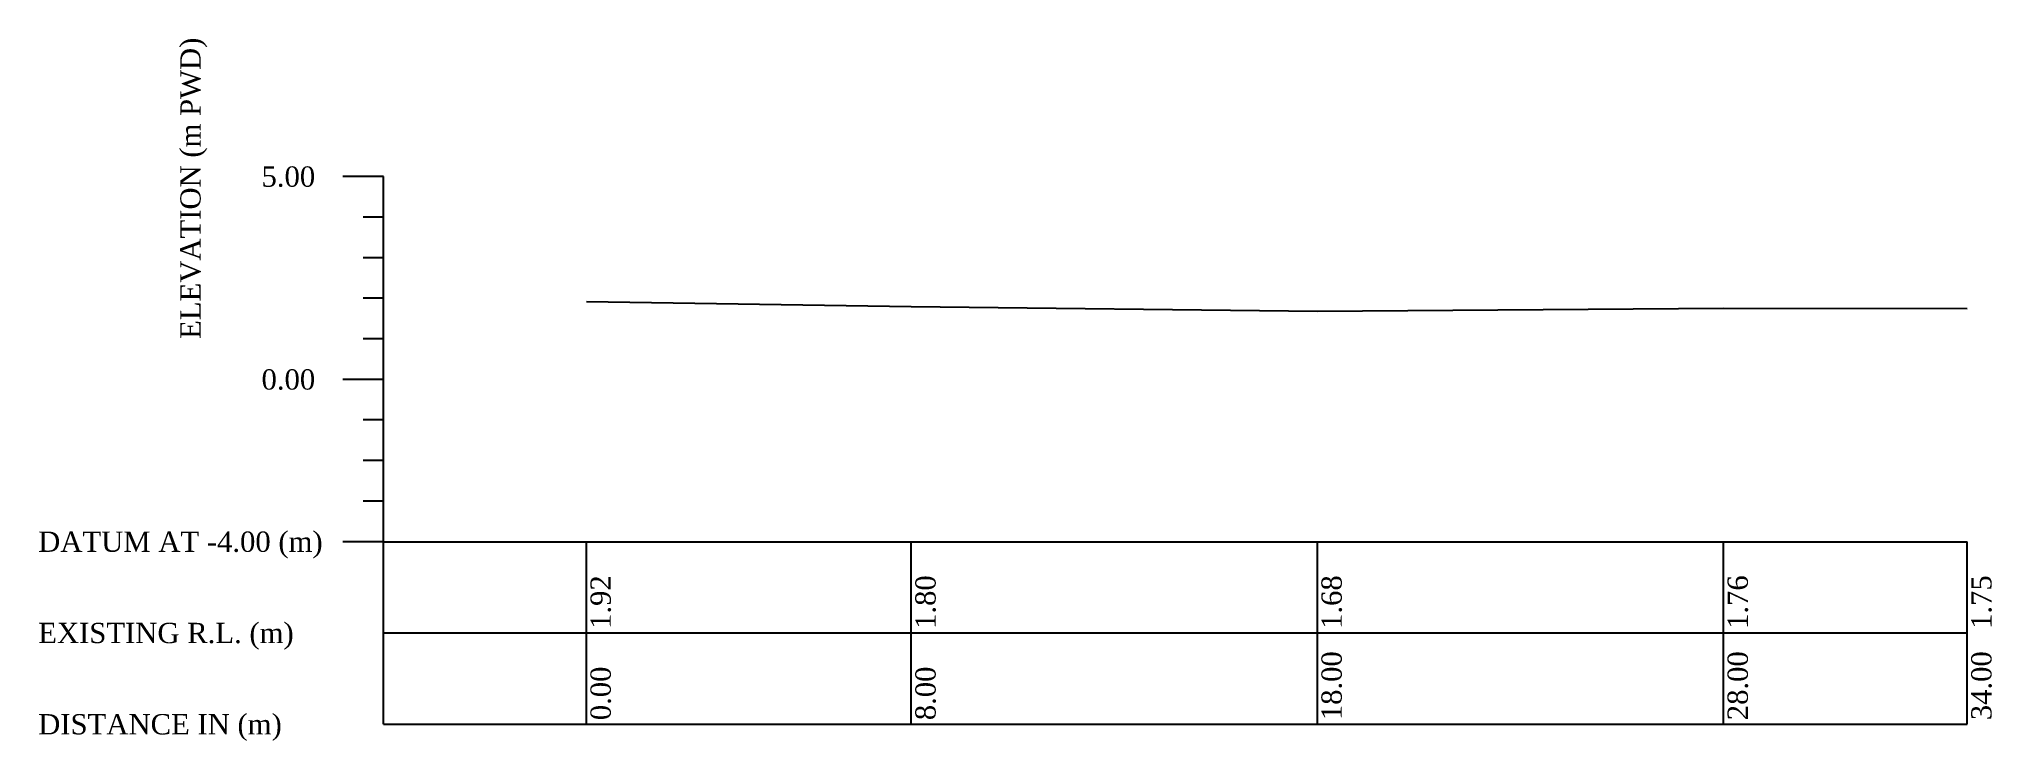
# Model space of a CAD drawing. Header units: metres. Extents: x -148477 to 168932, y -55673 to -2736.
# Drawn here: x -10957.6 to -10909.51, y -5073.05 to -5055.75 of the extents above; entities that cross this region are included whole.
import ezdxf

# ---------------------------------------------------------------- set-up
doc = ezdxf.new("R2010")
doc.units = ezdxf.units.M
doc.styles.add('liza', font='times.ttf', dxfattribs={"height": 2})

msp = doc.modelspace()

# ---------------------------------------------------------------- texts
at = {"color": 0, "linetype": 'Continuous', "lineweight": -3, "ltscale": 0.5, "char_height": 0.5, "attachment_point": 1, "rotation": 90, "style": 'liza'}
for s, insert, width in [('ELEVATION (m PWD)', (-10954.1208, -5063.141), 10), ('1.92', (-10944.0208, -5070.291), 2.15), ('1.80', (-10936.0208, -5070.291), 2.15), ('1.68', (-10926.0208, -5070.291), 2.15), ('1.76', (-10916.0208, -5070.291), 2.15), ('1.75', (-10910.0208, -5070.291), 2.15), ('18.00', (-10926.0208, -5072.541), 2.15), ('28.00', (-10916.0208, -5072.541), 2.15), ('34.00', (-10910.0208, -5072.541), 2.15), ('0.00', (-10944.0208, -5072.541), 2.15), ('8.00', (-10936.0208, -5072.541), 2.15)]:
    msp.add_mtext(s, dxfattribs=dict(at, insert=insert, width=width))
at = {"color": 0, "linetype": 'Continuous', "lineweight": -3, "ltscale": 0.5, "char_height": 0.5, "attachment_point": 1, "style": 'liza'}
for s, insert, width in [('5.00', (-10952.1208, -5058.891), 2), ('0.00', (-10952.1208, -5063.891), 2), ('DATUM AT -4.00 (m)', (-10957.6208, -5067.891), 7.5), ('EXISTING R.L. (m)', (-10957.6208, -5070.141), 7.5), ('DISTANCE IN (m)', (-10957.6208, -5072.391), 7.5)]:
    msp.add_mtext(s, dxfattribs=dict(at, insert=insert, width=width))

# ---------------------------------------------------------------- linework, layer by layer
at = {"color": 0, "linetype": 'Continuous', "lineweight": -3, "ltscale": 0.5}
for p, q in [((-10949.1208, -5059.141), (-10950.1208, -5059.141)), ((-10949.1208, -5072.641), (-10949.1208, -5059.141)), ((-10949.1208, -5060.141), (-10949.6208, -5060.141)), ((-10949.1208, -5061.141), (-10949.6208, -5061.141)), ((-10949.1208, -5062.141), (-10949.6208, -5062.141)), ((-10944.1208, -5062.221), (-10936.1208, -5062.341)), ((-10936.1208, -5062.341), (-10926.1208, -5062.461)), ((-10926.1208, -5062.461), (-10916.1208, -5062.381)), ((-10916.1208, -5062.381), (-10910.1208, -5062.391)), ((-10949.1208, -5063.141), (-10949.6208, -5063.141)), ((-10949.1208, -5064.141), (-10950.1208, -5064.141)), ((-10949.1208, -5065.141), (-10949.6208, -5065.141)), ((-10949.1208, -5066.141), (-10949.6208, -5066.141)), ((-10949.1208, -5067.141), (-10949.6208, -5067.141)), ((-10949.1208, -5068.141), (-10950.1208, -5068.141)), ((-10949.1208, -5068.141), (-10910.1208, -5068.141)), ((-10944.1208, -5072.641), (-10944.1208, -5068.141)), ((-10936.1208, -5072.641), (-10936.1208, -5068.141)), ((-10926.1208, -5072.641), (-10926.1208, -5068.141)), ((-10916.1208, -5072.641), (-10916.1208, -5068.141)), ((-10910.1208, -5072.641), (-10910.1208, -5068.141)), ((-10949.1208, -5070.391), (-10910.1208, -5070.391)), ((-10949.1208, -5072.641), (-10910.1208, -5072.641))]:
    msp.add_line(p, q, dxfattribs=at)

msp.set_redraw_order([(e.dxf.handle, doc.entitydb.next_handle()) for e in msp.query("TEXT MTEXT ATTDEF DIMENSION ARC_DIMENSION")])  # texts and dimensions are drawn at this point

doc.saveas('drawing.dxf')
